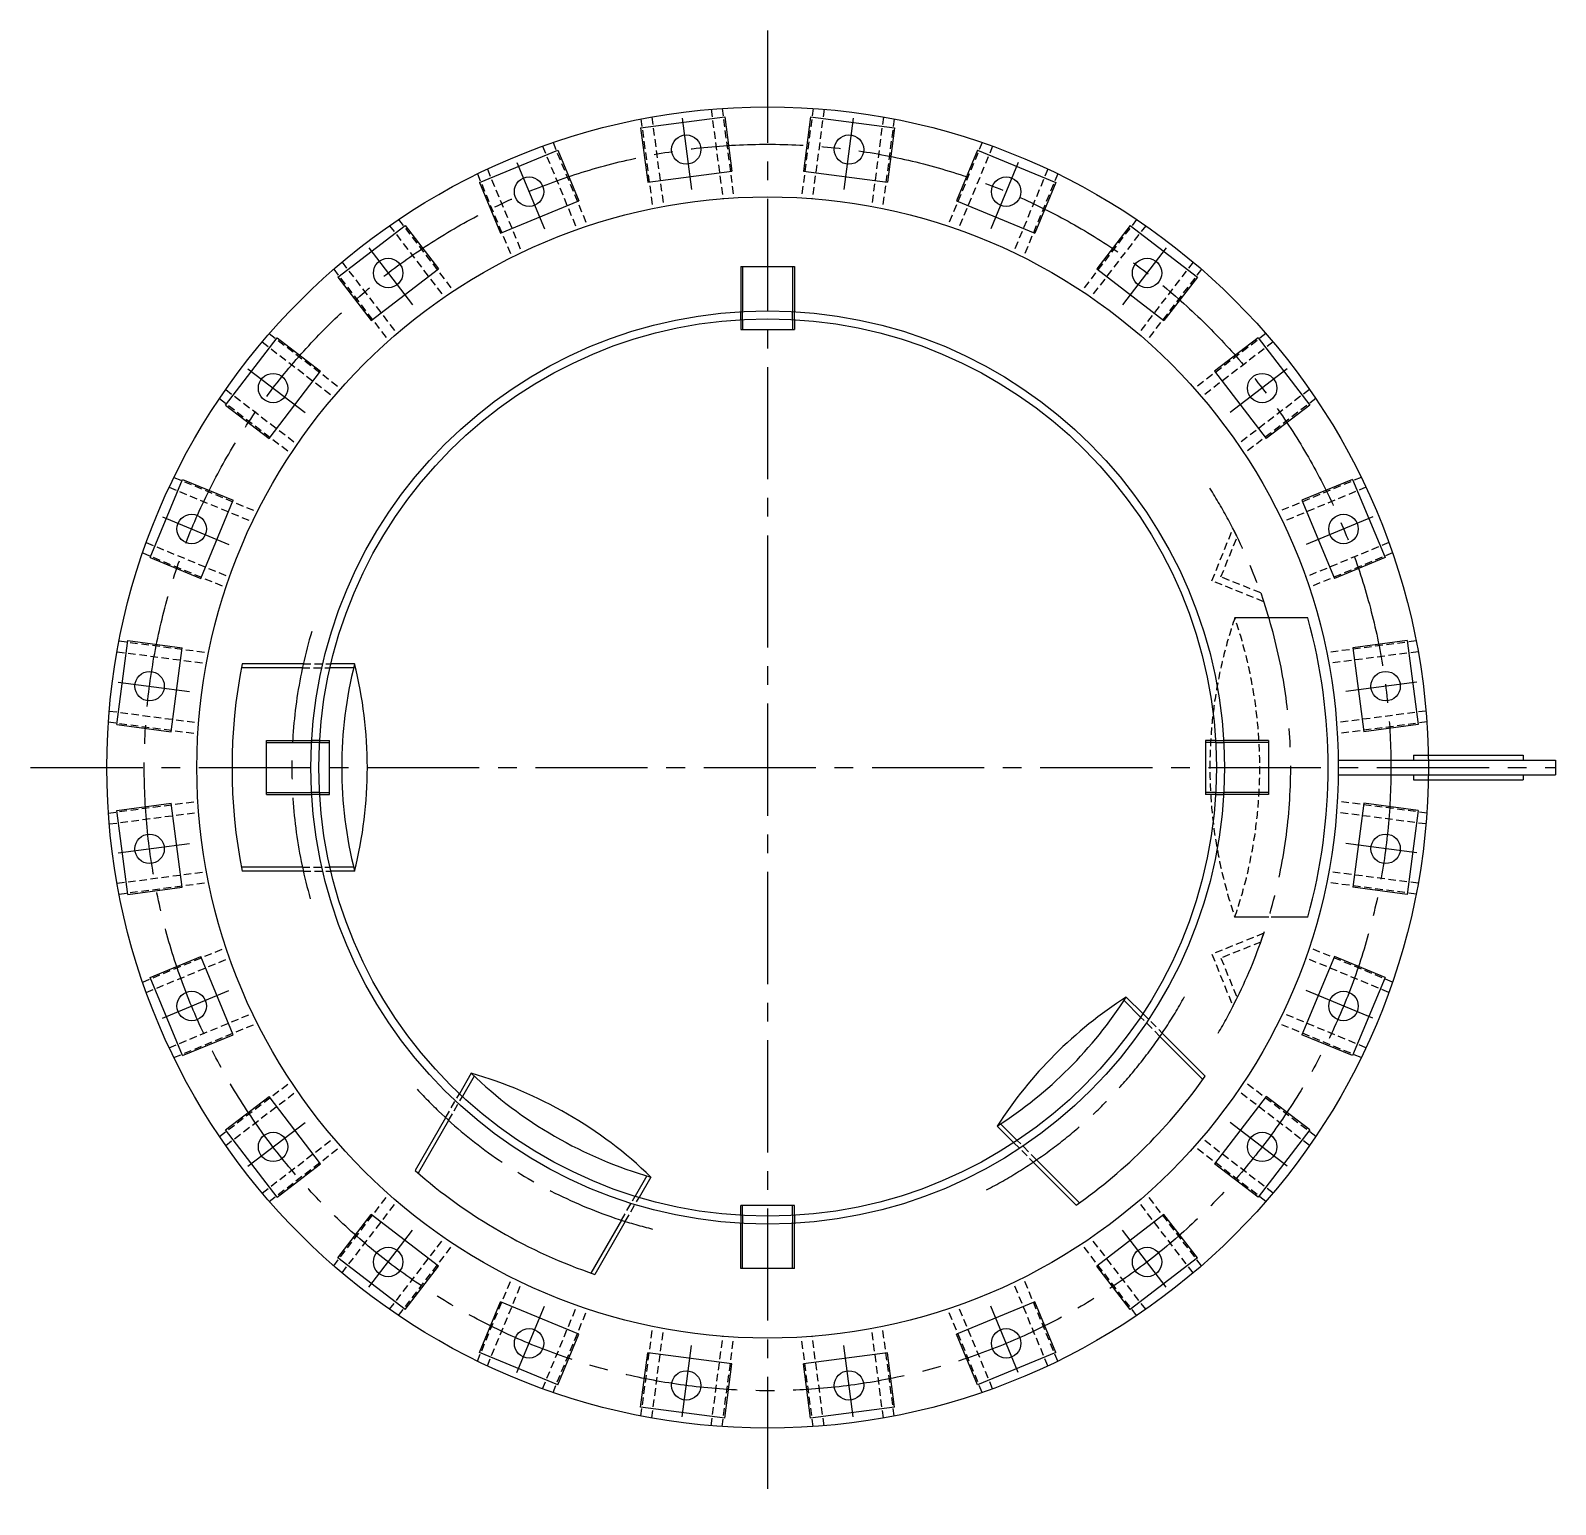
# Model space of a CAD drawing. Extents: x 45567 to 121349, y -17555 to 19241.
# Drawn here: x 59744 to 62803, y -16628 to -13671 of the extents above; entities that cross this region are included whole.
import ezdxf

# ---------------------------------------------------------------- set-up
doc = ezdxf.new("R2010")
doc.units = 0
doc.header["$LTSCALE"] = 30
doc.header["$MEASUREMENT"] = 0
doc.linetypes.add('CENTER2', pattern=[1.125, 0.75, -0.125, 0.125, -0.125])
doc.linetypes.add('DASHED', pattern=[0.75, 0.5, -0.25])
for name, color, linetype in [('2', 1, 'CONTINUOUS'), ('3', 3, 'CENTER2'), ('6', 4, 'DASHED')]:
    doc.layers.add(name, color=color, linetype=linetype)

msp = doc.modelspace()

# ---------------------------------------------------------------- linework, layer by layer
at = {"layer": '2'}
for p, q in [((60968.005224, -13866.678188), (61136.55085, -13844.488735)), ((61136.55085, -13844.488735), (61150.908731, -13953.54767)), ((61308.678585, -13844.488735), (61294.320704, -13953.54767)), ((61308.678585, -13844.488735), (61477.224212, -13866.678188)), ((60968.005224, -13866.678188), (60982.363105, -13975.737123)), ((61477.224212, -13866.678188), (61462.866331, -13975.737123)), ((60644.683078, -13976.284308), (60801.742599, -13911.228124)), ((60801.742599, -13911.228124), (60843.837776, -14012.854873)), ((61643.486837, -13911.228124), (61601.391659, -14012.854873)), ((61643.486837, -13911.228124), (61800.546357, -13976.284308)), ((60982.363105, -13975.737123), (61150.908731, -13953.54767)), ((61294.320704, -13953.54767), (61462.866331, -13975.737123)), ((60644.683078, -13976.284308), (60686.778256, -14077.911056)), ((61800.546357, -13976.284308), (61758.45118, -14077.911056)), ((60686.778256, -14077.911056), (60843.837776, -14012.854873)), ((61601.391659, -14012.854873), (61758.45118, -14077.911056)), ((60360.746019, -14165.837618), (60495.616087, -14062.348175)), ((60495.616087, -14062.348175), (60562.579844, -14149.617043)), ((61949.613349, -14062.348175), (61882.649591, -14149.617043)), ((61949.613349, -14062.348175), (62084.483416, -14165.837618)), ((60427.709776, -14253.106486), (60562.579844, -14149.617043)), ((61168.614718, -14144.869356), (61168.614718, -14235.012094)), ((61168.614718, -14144.869356), (61276.614718, -14144.869356)), ((61172.614718, -14144.869356), (61172.614718, -14234.784653)), ((61272.614718, -14144.869356), (61272.614718, -14234.784653)), ((61276.614718, -14144.869356), (61276.614718, -14235.012094)), ((61882.649591, -14149.617043), (62017.519659, -14253.106486)), ((60360.746019, -14165.837618), (60427.709776, -14253.106486)), ((62084.483416, -14165.837618), (62017.519659, -14253.106486)), ((61168.614718, -14251.040467), (61168.614718, -14271.040467)), ((61168.614718, -14271.040467), (61276.614718, -14271.040467)), ((61172.614718, -14250.808968), (61172.614718, -14271.040467)), ((61272.614718, -14250.808968), (61272.614718, -14271.040467)), ((61276.614718, -14251.040467), (61276.614718, -14271.040467)), ((60135.543887, -14422.420375), (60239.03333, -14287.550307)), ((60239.03333, -14287.550307), (60326.302197, -14354.514064)), ((62206.196105, -14287.550307), (62118.927238, -14354.514064)), ((62206.196105, -14287.550307), (62309.685548, -14422.420375)), ((60222.812755, -14489.384132), (60326.302197, -14354.514064)), ((62118.927238, -14354.514064), (62222.416681, -14489.384132)), ((60135.543887, -14422.420375), (60222.812755, -14489.384132)), ((62309.685548, -14422.420375), (62222.416681, -14489.384132)), ((59984.423836, -14728.546887), (60049.480019, -14571.487366)), ((60049.480019, -14571.487366), (60151.106768, -14613.582544)), ((62395.749416, -14571.487366), (62294.122667, -14613.582544)), ((62395.749416, -14571.487366), (62460.805599, -14728.546887)), ((60086.050585, -14770.642065), (60151.106768, -14613.582544)), ((62294.122667, -14613.582544), (62359.178851, -14770.642065)), ((59984.423836, -14728.546887), (60086.050585, -14770.642065)), ((62460.805599, -14728.546887), (62359.178851, -14770.642065)), ((62305.839533, -14849.419006), (62227.801765, -14849.419006)), ((59917.684447, -15063.355138), (59939.8739, -14894.809512)), ((59939.8739, -14894.809512), (60048.932835, -14909.167393)), ((60026.743382, -15077.713019), (60048.932835, -14909.167393)), ((62505.355535, -14894.809512), (62396.296601, -14909.167393)), ((62396.296601, -14909.167393), (62418.486053, -15077.713019)), ((62505.355535, -14894.809512), (62527.544988, -15063.355138)), ((60289.814632, -14949.419006), (60167.400995, -14949.419006)), ((60291.565847, -14941.419006), (60168.948736, -14941.419006)), ((60392.364153, -14949.419006), (60345.118279, -14949.419006)), ((60394.332157, -14941.419006), (60346.980091, -14941.419006)), ((59917.684447, -15063.355138), (60026.743382, -15077.713019)), ((62527.544988, -15063.355138), (62418.486053, -15077.713019)), ((60218.065067, -15095.419006), (60308.207806, -15095.419006)), ((60218.065067, -15203.419006), (60218.065067, -15095.419006)), ((60218.065067, -15099.419006), (60307.980364, -15099.419006)), ((60324.00468, -15099.419006), (60344.236178, -15099.419006)), ((60324.236178, -15095.419006), (60344.236178, -15095.419006)), ((60344.236178, -15203.419006), (60344.236178, -15095.419006)), ((62100.993257, -15095.419006), (62100.993257, -15203.419006)), ((62120.993257, -15095.419006), (62100.993257, -15095.419006)), ((62121.224755, -15099.419006), (62100.993257, -15099.419006)), ((62227.164368, -15095.419006), (62137.021629, -15095.419006)), ((62227.164368, -15099.419006), (62137.249071, -15099.419006)), ((62227.164368, -15095.419006), (62227.164368, -15203.419006)), ((62367.016417, -15134.419006), (62802.609004, -15134.419006)), ((62517.609004, -15124.419006), (62517.609004, -15134.419006)), ((62517.609004, -15124.419006), (62737.609004, -15124.419006)), ((62737.609004, -15124.419006), (62737.609004, -15134.419006)), ((62802.609004, -15134.419006), (62802.609004, -15164.419006)), ((62367.016417, -15164.419006), (62802.609004, -15164.419006)), ((62517.609004, -15164.419006), (62517.609004, -15174.419006)), ((62737.609004, -15164.419006), (62737.609004, -15174.419006)), ((62517.609004, -15174.419006), (62737.609004, -15174.419006)), ((59917.684447, -15235.482874), (60026.743382, -15221.124992)), ((60048.932835, -15389.670619), (60026.743382, -15221.124992)), ((60218.065067, -15199.419006), (60307.980364, -15199.419006)), ((60218.065067, -15203.419006), (60308.207806, -15203.419006)), ((60324.00468, -15199.419006), (60344.236178, -15199.419006)), ((60324.236178, -15203.419006), (60344.236178, -15203.419006)), ((62121.224755, -15199.419006), (62100.993257, -15199.419006)), ((62120.993257, -15203.419006), (62100.993257, -15203.419006)), ((62227.164368, -15203.419006), (62137.021629, -15203.419006)), ((62227.164368, -15199.419006), (62137.249071, -15199.419006)), ((62418.486053, -15221.124992), (62396.296601, -15389.670619)), ((62527.544988, -15235.482874), (62418.486053, -15221.124992)), ((59939.8739, -15404.0285), (59917.684447, -15235.482874)), ((62527.544988, -15235.482874), (62505.355535, -15404.0285)), ((60289.814632, -15349.419006), (60167.400995, -15349.419006)), ((60392.364153, -15349.419006), (60345.118279, -15349.419006)), ((60291.565847, -15357.419006), (60168.948736, -15357.419006)), ((60394.332157, -15357.419006), (60346.980091, -15357.419006)), ((59939.8739, -15404.0285), (60048.932835, -15389.670619)), ((62505.355535, -15404.0285), (62396.296601, -15389.670619)), ((62305.839533, -15449.419006), (62232.709286, -15449.419006)), ((59984.423836, -15570.291125), (60086.050585, -15528.195947)), ((60151.106768, -15685.255468), (60086.050585, -15528.195947)), ((62359.178851, -15528.195947), (62294.122667, -15685.255468)), ((62460.805599, -15570.291125), (62359.178851, -15528.195947)), ((60049.480019, -15727.350645), (59984.423836, -15570.291125)), ((62460.805599, -15570.291125), (62395.749416, -15727.350645)), ((61970.607954, -15649.924869), (61937.41297, -15616.729885)), ((61975.116775, -15643.119982), (61941.857187, -15609.860393)), ((60049.480019, -15727.350645), (60151.106768, -15685.255468)), ((62100.342393, -15768.345599), (62014.067749, -15682.070955)), ((62395.749416, -15727.350645), (62294.122667, -15685.255468)), ((62095.641729, -15774.958643), (62009.491498, -15688.808413)), ((60628.340153, -15762.732745), (60604.66412, -15803.740837)), ((60634.284355, -15768.437086), (60610.661418, -15809.353214)), ((60135.543887, -15876.417637), (60222.812755, -15809.45388)), ((60326.302197, -15944.323948), (60222.812755, -15809.45388)), ((62222.416681, -15809.45388), (62118.927238, -15944.323948)), ((62309.685548, -15876.417637), (62222.416681, -15809.45388)), ((60576.956998, -15851.73098), (60515.648443, -15957.920513)), ((60583.009594, -15857.247577), (60521.802776, -15963.260896)), ((61716.315693, -15901.921063), (61683.056105, -15868.661475)), ((61723.12058, -15897.412242), (61689.925597, -15864.217259)), ((60239.03333, -16011.287705), (60135.543887, -15876.417637)), ((62309.685548, -15876.417637), (62206.196105, -16011.287705)), ((60239.03333, -16011.287705), (60326.302197, -15944.323948)), ((61841.541311, -16027.146681), (61755.266667, -15940.872037)), ((61848.154355, -16022.446017), (61762.004125, -15936.295786)), ((62206.196105, -16011.287705), (62118.927238, -15944.323948)), ((60980.694516, -15968.437086), (60957.071579, -16009.353214)), ((60988.606721, -15970.732745), (60964.930688, -16011.740837)), ((60360.746019, -16133.000394), (60427.709776, -16045.731526)), ((60562.579844, -16149.220969), (60427.709776, -16045.731526)), ((61276.614718, -16027.797545), (61168.614718, -16027.797545)), ((61168.614718, -16047.797545), (61168.614718, -16027.797545)), ((61172.614718, -16048.029044), (61172.614718, -16027.797545)), ((61272.614718, -16048.029044), (61272.614718, -16027.797545)), ((61276.614718, -16047.797545), (61276.614718, -16027.797545)), ((62017.519659, -16045.731526), (61882.649591, -16149.220969)), ((62084.483416, -16133.000394), (62017.519659, -16045.731526)), ((60929.419756, -16057.247577), (60868.212937, -16163.260896)), ((60937.223566, -16059.73098), (60875.915011, -16165.920513)), ((61168.614718, -16153.968656), (61168.614718, -16063.825918)), ((61172.614718, -16153.968656), (61172.614718, -16064.053359)), ((61272.614718, -16153.968656), (61272.614718, -16064.053359)), ((61276.614718, -16153.968656), (61276.614718, -16063.825918)), ((60495.616087, -16236.489836), (60360.746019, -16133.000394)), ((62084.483416, -16133.000394), (61949.613349, -16236.489836)), ((60495.616087, -16236.489836), (60562.579844, -16149.220969)), ((61276.614718, -16153.968656), (61168.614718, -16153.968656)), ((61949.613349, -16236.489836), (61882.649591, -16149.220969)), ((60644.683078, -16322.553704), (60686.778256, -16220.926956)), ((60843.837776, -16285.983139), (60686.778256, -16220.926956)), ((61758.45118, -16220.926956), (61601.391659, -16285.983139)), ((61800.546357, -16322.553704), (61758.45118, -16220.926956)), ((60801.742599, -16387.609888), (60843.837776, -16285.983139)), ((61643.486837, -16387.609888), (61601.391659, -16285.983139)), ((60801.742599, -16387.609888), (60644.683078, -16322.553704)), ((60968.005224, -16432.159824), (60982.363105, -16323.100889)), ((61150.908731, -16345.290342), (60982.363105, -16323.100889)), ((61462.866331, -16323.100889), (61294.320704, -16345.290342)), ((61477.224212, -16432.159824), (61462.866331, -16323.100889)), ((61800.546357, -16322.553704), (61643.486837, -16387.609888)), ((61136.55085, -16454.349276), (61150.908731, -16345.290342)), ((61308.678585, -16454.349276), (61294.320704, -16345.290342)), ((61136.55085, -16454.349276), (60968.005224, -16432.159824)), ((61477.224212, -16432.159824), (61308.678585, -16454.349276))]:
    msp.add_line(p, q, dxfattribs=at)
for centre, radius in [((61222.614718, -15149.419006), 1325), ((61059.456977, -13910.112929), 29.5), ((61385.772458, -13910.112929), 29.5), ((60744.260427, -13994.56959), 29.5), ((61700.969008, -13994.56959), 29.5), ((61222.614718, -15149.419006), 1144.5), ((60461.662931, -14157.727331), 29.5), ((61983.566504, -14157.727331), 29.5), ((61222.614718, -15149.419006), 916), ((61222.614718, -15149.419006), 900), ((60230.923042, -14388.46722), 29.5), ((62214.306393, -14388.46722), 29.5), ((60067.765302, -14671.064715), 29.5), ((62377.464133, -14671.064715), 29.5), ((59983.308641, -14986.261266), 29.5), ((62461.920794, -14986.261266), 29.5), ((59983.308641, -15312.576746), 29.5), ((62461.920794, -15312.576746), 29.5), ((60067.765302, -15627.773296), 29.5), ((62377.464133, -15627.773296), 29.5), ((60230.923042, -15910.370792), 29.5), ((62214.306393, -15910.370792), 29.5), ((60461.662931, -16141.110681), 29.5), ((61983.566504, -16141.110681), 29.5), ((60744.260427, -16304.268422), 29.5), ((61700.969008, -16304.268422), 29.5), ((61059.456977, -16388.725083), 29.5), ((61385.772458, -16388.725083), 29.5)]:
    msp.add_circle(centre, radius, dxfattribs=at)
for centre, radius, start, end in [((61222.614718, -15149.419006), 1124, 344.519885538, 15.480114462), ((61222.614718, -15149.419006), 1074, 168.833046754, 191.166953246), ((61222.614718, -15149.419006), 854, 165.903266433, 194.096733567), ((59566.049597, -15149.419006), 854, 345.903266433, 14.096733567), ((61222.614718, -15149.419006), 854, 302.626374884, 327.373625116), ((62402.298574, -16329.102862), 854, 122.626374884, 147.373625116), ((61222.614718, -15149.419006), 854, 225.903266433, 254.096733567), ((60394.332157, -16584.046484), 854, 45.903266433, 74.096733567), ((61222.614718, -15149.419006), 1074, 305.189443033, 324.810556967), ((61222.614718, -15149.419006), 1074, 228.833046754, 251.166953246)]:
    msp.add_arc(centre, radius, start, end, dxfattribs=at)
at = {"layer": '3', "ltscale": 10}
for p, q in [((61222.614718, -13671.302481), (61222.614718, -16627.535531)), ((61051.182966, -13847.265572), (61070.000218, -13990.196796)), ((61394.046469, -13847.265572), (61375.229217, -13990.196796)), ((60720.002253, -13936.005177), (60775.171646, -14069.195874)), ((61725.227182, -13936.005177), (61670.057789, -14069.195874)), ((60423.073749, -14107.436929), (60510.83558, -14221.810373)), ((62022.155686, -14107.436929), (61934.393856, -14221.810373)), ((60180.63264, -14349.878037), (60295.006085, -14437.639868)), ((62264.596795, -14349.878037), (62150.22335, -14437.639868)), ((60009.200889, -14646.806541), (60142.391586, -14701.975934)), ((62436.028547, -14646.806541), (62302.837849, -14701.975934)), ((62227.801765, -14849.419006), (62159.579039, -14849.419006)), ((59920.461284, -14977.987254), (60063.392508, -14996.804507)), ((62524.768151, -14977.987254), (62381.836927, -14996.804507)), ((59744.498193, -15149.419006), (62802.609004, -15149.419006)), ((59920.461284, -15320.850758), (60063.392508, -15302.033505)), ((62524.768151, -15320.850758), (62381.836927, -15302.033505)), ((62227.801765, -15449.419006), (62159.579039, -15449.419006)), ((60009.200889, -15652.031471), (60142.391586, -15596.862077)), ((62436.028547, -15652.031471), (62302.837849, -15596.862077)), ((60180.63264, -15948.959975), (60295.006085, -15861.198144)), ((62264.596795, -15948.959975), (62150.22335, -15861.198144)), ((60423.073749, -16191.401083), (60510.83558, -16077.027639)), ((62022.155686, -16191.401083), (61934.393856, -16077.027639)), ((60720.002253, -16362.832835), (60775.171646, -16229.642138)), ((61725.227182, -16362.832835), (61670.057789, -16229.642138)), ((61051.182966, -16451.572439), (61070.000218, -16308.641216)), ((61394.046469, -16451.572439), (61375.229217, -16308.641216))]:
    msp.add_line(p, q, dxfattribs=at)
msp.add_circle((61222.614718, -15149.419006), 1250, dxfattribs=at)
for radius, start, end in [(1049, 329.456582092, 32.261745641), (954, 163.400262724, 196.012683451), (954, 297.395588002, 332.80953659), (954, 222.554998364, 256.012683451)]:
    msp.add_arc((61222.614718, -15149.419006), radius, start, end, dxfattribs=at)
at = {"layer": '6'}
for p, q in [((60968.700544, -13848.975777), (60992.134437, -14026.973867)), ((60990.358231, -13844.933696), (61013.946224, -14024.102291)), ((61109.331614, -13829.270553), (61132.919607, -14008.439148)), ((61131.297501, -13827.569481), (61154.731394, -14005.567571)), ((61313.931934, -13827.569481), (61290.498041, -14005.567571)), ((61335.897821, -13829.270553), (61312.309828, -14008.439148)), ((61454.871204, -13844.933696), (61431.283211, -14024.102291)), ((61476.528891, -13848.975777), (61453.094998, -14026.973867)), ((60771.51208, -13903.573345), (60840.668577, -14070.531896)), ((60792.289228, -13896.245046), (60860.993926, -14062.112861)), ((61652.940207, -13896.245046), (61584.235509, -14062.112861)), ((61673.717355, -13903.573345), (61604.560859, -14070.531896)), ((60640.772985, -13959.005129), (60709.477683, -14124.872944)), ((60660.646536, -13949.495357), (60729.803033, -14116.453908)), ((61784.582899, -13949.495357), (61715.426403, -14116.453908)), ((61804.456451, -13959.005129), (61735.751752, -14124.872944)), ((60464.434446, -14062.77846), (60574.446544, -14206.149019)), ((60482.606926, -14050.322346), (60591.900318, -14192.756267)), ((61962.622509, -14050.322346), (61853.329118, -14192.756267)), ((61980.79499, -14062.77846), (61870.782891, -14206.149019)), ((60352.496978, -14150.15922), (60461.79037, -14292.593142)), ((60369.232045, -14135.829832), (60479.244143, -14279.20039)), ((62075.99739, -14135.829832), (61965.985292, -14279.20039)), ((62092.732457, -14150.15922), (61983.439065, -14292.593142)), ((61168.614718, -14251.040467), (61168.614718, -14235.012094)), ((61172.614718, -14250.808968), (61172.614718, -14234.784653)), ((61272.614718, -14250.808968), (61272.614718, -14234.784653)), ((61276.614718, -14251.040467), (61276.614718, -14235.012094)), ((60223.354932, -14279.301266), (60365.788853, -14388.594658)), ((62221.874503, -14279.301266), (62079.440582, -14388.594658)), ((60209.025544, -14296.036333), (60352.396102, -14406.048432)), ((62236.203892, -14296.036333), (62092.833333, -14406.048432)), ((60135.974172, -14391.238734), (60279.34473, -14501.250833)), ((62309.255263, -14391.238734), (62165.884705, -14501.250833)), ((60123.518058, -14409.411214), (60265.951979, -14518.704606)), ((62321.711378, -14409.411214), (62179.277456, -14518.704606)), ((60032.200841, -14567.577273), (60198.068655, -14636.281971)), ((62413.028594, -14567.577273), (62247.16078, -14636.281971)), ((60022.691069, -14587.450825), (60189.64962, -14656.607321)), ((62422.538367, -14587.450825), (62255.579815, -14656.607321)), ((62113.5317, -14774.974605), (62155.790684, -14670.27016)), ((62155.790684, -14670.27016), (62163.941067, -14687.482345)), ((59976.769057, -14698.316369), (60143.727608, -14767.472865)), ((62131.753947, -14767.231886), (62163.941067, -14687.482345)), ((62468.460378, -14698.316369), (62301.501827, -14767.472865)), ((59969.440758, -14719.093516), (60135.308572, -14787.798215)), ((62475.788677, -14719.093516), (62309.920863, -14787.798215)), ((62211.503488, -14799.419006), (62131.753947, -14767.231886)), ((62217.534648, -14816.950463), (62113.5317, -14774.974605)), ((62211.503488, -14799.419006), (62217.534648, -14816.950463)), ((59918.129408, -14917.162519), (60097.298002, -14940.750512)), ((59922.171488, -14895.504832), (60100.169579, -14918.938725)), ((62523.057947, -14895.504832), (62345.059857, -14918.938725)), ((62527.100028, -14917.162519), (62347.931433, -14940.750512)), ((60289.814632, -14949.419006), (60345.118279, -14949.419006)), ((60291.565847, -14941.419006), (60346.980091, -14941.419006)), ((59902.466264, -15036.135903), (60081.634859, -15059.723896)), ((62542.763171, -15036.135903), (62363.594576, -15059.723896)), ((59900.765193, -15058.101789), (60078.763283, -15081.535682)), ((62544.464242, -15058.101789), (62366.466152, -15081.535682)), ((60324.00468, -15099.419006), (60307.980364, -15099.419006)), ((60324.236178, -15095.419006), (60308.207806, -15095.419006)), ((62120.993257, -15095.419006), (62137.021629, -15095.419006)), ((62121.224755, -15099.419006), (62137.249071, -15099.419006)), ((59900.765193, -15240.736223), (60078.763283, -15217.302329)), ((60324.00468, -15199.419006), (60307.980364, -15199.419006)), ((60324.236178, -15203.419006), (60308.207806, -15203.419006)), ((62120.993257, -15203.419006), (62137.021629, -15203.419006)), ((62121.224755, -15199.419006), (62137.249071, -15199.419006)), ((62544.464242, -15240.736223), (62366.466152, -15217.302329)), ((59902.466264, -15262.702109), (60081.634859, -15239.114116)), ((62542.763171, -15262.702109), (62363.594576, -15239.114116)), ((60289.814632, -15349.419006), (60345.118279, -15349.419006)), ((59918.129408, -15381.675493), (60097.298002, -15358.0875)), ((59922.171488, -15403.33318), (60100.169579, -15379.899287)), ((60291.565847, -15357.419006), (60346.980091, -15357.419006)), ((62523.057947, -15403.33318), (62345.059857, -15379.899287)), ((62527.100028, -15381.675493), (62347.931433, -15358.0875)), ((62217.534648, -15481.887549), (62113.5317, -15523.863407)), ((62211.503488, -15499.419006), (62131.753947, -15531.606126)), ((62211.503488, -15499.419006), (62217.534648, -15481.887549)), ((59969.440758, -15579.744496), (60135.308572, -15511.039797)), ((59976.769057, -15600.521643), (60143.727608, -15531.365147)), ((62113.5317, -15523.863407), (62155.790684, -15628.567852)), ((62131.753947, -15531.606126), (62163.941067, -15611.355667)), ((62468.460378, -15600.521643), (62301.501827, -15531.365147)), ((62475.788677, -15579.744496), (62309.920863, -15511.039797)), ((62155.790684, -15628.567852), (62163.941067, -15611.355667)), ((60022.691069, -15711.387187), (60189.64962, -15642.230691)), ((62009.491498, -15688.808413), (61970.607954, -15649.924869)), ((61975.116775, -15643.119982), (62014.067749, -15682.070955)), ((62422.538367, -15711.387187), (62255.579815, -15642.230691)), ((60032.200841, -15731.260739), (60198.068655, -15662.556041)), ((62413.028594, -15731.260739), (62247.16078, -15662.556041)), ((60123.518058, -15889.426798), (60265.951979, -15780.133406)), ((60135.974172, -15907.599278), (60279.34473, -15797.587179)), ((60576.956998, -15851.73098), (60604.66412, -15803.740837)), ((60583.009594, -15857.247577), (60610.661418, -15809.353214)), ((62309.255263, -15907.599278), (62165.884705, -15797.587179)), ((62321.711378, -15889.426798), (62179.277456, -15780.133406)), ((60209.025544, -16002.801679), (60352.396102, -15892.78958)), ((61716.315693, -15901.921063), (61755.266667, -15940.872037)), ((61762.004125, -15936.295786), (61723.12058, -15897.412242)), ((62236.203892, -16002.801679), (62092.833333, -15892.78958)), ((60223.354932, -16019.536745), (60365.788853, -15910.243354)), ((62221.874503, -16019.536745), (62079.440582, -15910.243354)), ((60352.496978, -16148.678792), (60461.79037, -16006.24487)), ((60369.232045, -16163.00818), (60479.244143, -16019.637622)), ((60929.419756, -16057.247577), (60957.071579, -16009.353214)), ((60937.223566, -16059.73098), (60964.930688, -16011.740837)), ((62075.99739, -16163.00818), (61965.985292, -16019.637622)), ((62092.732457, -16148.678792), (61983.439065, -16006.24487)), ((61168.614718, -16047.797545), (61168.614718, -16063.825918)), ((61172.614718, -16048.029044), (61172.614718, -16064.053359)), ((61272.614718, -16048.029044), (61272.614718, -16064.053359)), ((61276.614718, -16047.797545), (61276.614718, -16063.825918)), ((60464.434446, -16236.059551), (60574.446544, -16092.688993)), ((60482.606926, -16248.515666), (60591.900318, -16106.081745)), ((61962.622509, -16248.515666), (61853.329118, -16106.081745)), ((61980.79499, -16236.059551), (61870.782891, -16092.688993)), ((60640.772985, -16339.832883), (60709.477683, -16173.965068)), ((61804.456451, -16339.832883), (61735.751752, -16173.965068)), ((60660.646536, -16349.342655), (60729.803033, -16182.384104)), ((61784.582899, -16349.342655), (61715.426403, -16182.384104)), ((60771.51208, -16395.264667), (60840.668577, -16228.306116)), ((60792.289228, -16402.592965), (60860.993926, -16236.725151)), ((61652.940207, -16402.592965), (61584.235509, -16236.725151)), ((61673.717355, -16395.264667), (61604.560859, -16228.306116)), ((60968.700544, -16449.862235), (60992.134437, -16271.864145)), ((60990.358231, -16453.904316), (61013.946224, -16274.735721)), ((61109.331614, -16469.567459), (61132.919607, -16290.398864)), ((61131.297501, -16471.268531), (61154.731394, -16293.27044)), ((61313.931934, -16471.268531), (61290.498041, -16293.27044)), ((61335.897821, -16469.567459), (61312.309828, -16290.398864)), ((61454.871204, -16453.904316), (61431.283211, -16274.735721)), ((61476.528891, -16449.862235), (61453.094998, -16271.864145))]:
    msp.add_line(p, q, dxfattribs=at)
for centre, start, end in [((63033.521829, -15149.419006), 161.054094201, 198.945905799), ((61285.636249, -15149.419006), 341.054094201, 18.945905799)]:
    msp.add_arc(centre, 924, start, end, dxfattribs=at)

doc.saveas('drawing.dxf')
